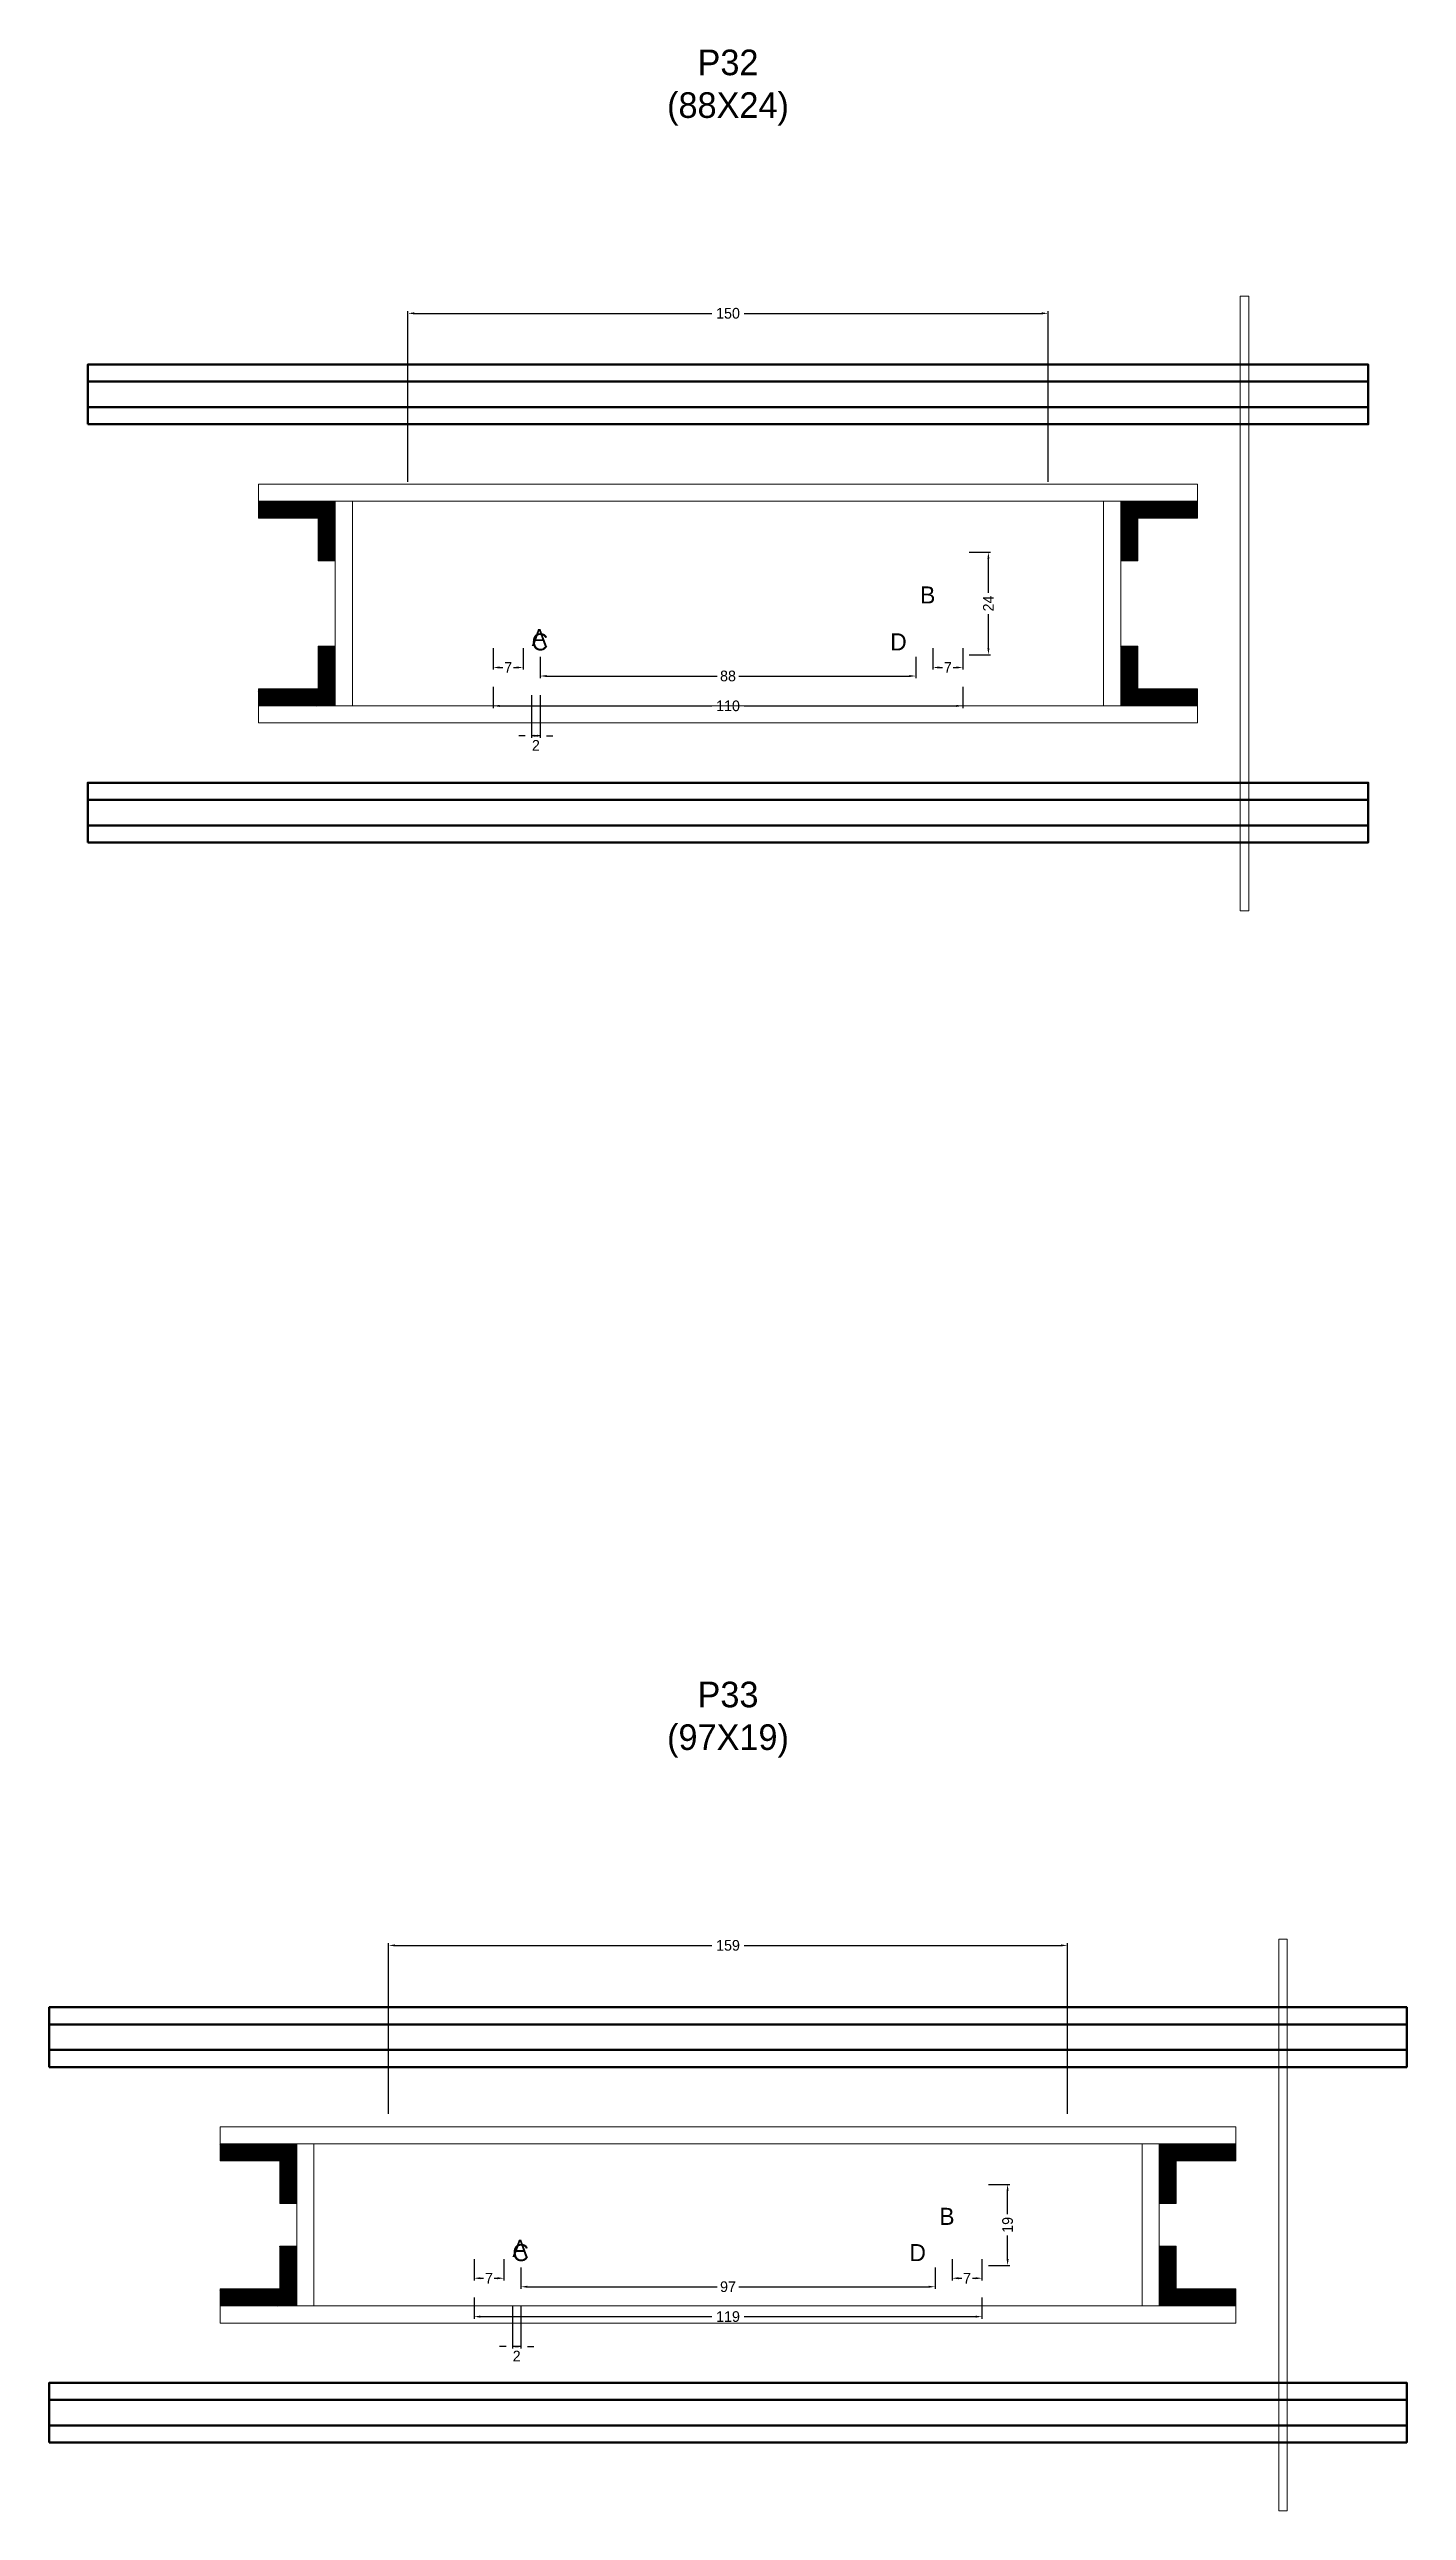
# Model space of a CAD drawing. Header units: centimetres. Extents: x -7000 to 4307, y -13306 to 295.
# Drawn here: x -159 to 159, y -12087 to -11510 of the extents above; entities that cross this region are included whole.
import ezdxf

# ---------------------------------------------------------------- set-up
doc = ezdxf.new("R2010")
doc.units = ezdxf.units.CM
for name, color, linetype in [('COTA', 241, 'Continuous'), ('GRAVATA', 224, 'Continuous'), ('Hachura', 251, 'Continuous'), ('NOMENCLATURA', 7, 'Continuous'), ('SARRAFO', 251, 'Continuous')]:
    doc.layers.add(name, color=color, linetype=linetype)
doc.dimstyles.new('cotax2', dxfattribs={"dimtxt": 2.5, "dimasz": 1.5, "dimexe": 0.5, "dimexo": 0.5, "dimgap": 0.5, "dimtad": 1, "dimcen": 2.5, "dimazin": 3, "dimtfac": 1, "dimtmove": 0, "dimatfit": 3})

msp = doc.modelspace()

# ---------------------------------------------------------------- texts
at = {"layer": 'NOMENCLATURA'}
for s, p in [('B', (45, -11640)), ('A', (-46, -11650)), ('C', (-46, -11651)), ('D', (38, -11651)), ('B', (49.5, -12020)), ('A', (-50.5, -12027.5)), ('C', (-50.5, -12028.5)), ('D', (42.5, -12028.5))]:
    msp.add_text(s, height=4, dxfattribs=at).set_placement(p)
at = {"layer": 'NOMENCLATURA', "char_height": 6, "attachment_point": 8}
for s, insert in [('P32\\P(88X24)', (0, -11528)), ('P33\\P(97X19)', (0, -11910.5))]:
    msp.add_mtext(s, dxfattribs=dict(at, insert=insert))

# ---------------------------------------------------------------- blocks, each defined once
blk = doc.blocks.new('_CLOSEDFILLED')
at = {"color": 0, "linetype": 'BYBLOCK'}
blk.add_solid([(-1, 0.16), (0, 0), (-1, -0.16)], dxfattribs=at)
blk = doc.blocks.new('*D1102')
for p, q in [((-59.5, -12037), (-59.5, -12042)), ((59.5, -12037), (59.5, -12042)), ((-58, -12041.5), (-3.75, -12041.5)), ((3.75, -12041.5), (58, -12041.5))]:
    blk.add_line(p, q)
at = {"layer": 'Defpoints'}
for p in [(-59.5, -12036.5), (59.5, -12036.5), (-59.5, -12041.5)]:
    blk.add_point(p, dxfattribs=at)
at = {"layer": 'COTA', "xscale": 1.5, "yscale": 1.5, "rotation": 180}
blk.add_blockref('_CLOSEDFILLED', (-59.5, -12041.5), dxfattribs=at)
at = {"layer": 'COTA', "xscale": 1.5, "yscale": 1.5}
blk.add_blockref('_CLOSEDFILLED', (59.5, -12041.5), dxfattribs=at)
at = {"layer": 'COTA', "insert": (0, -12041.5), "char_height": 2.5, "attachment_point": 5}
blk.add_mtext('119', dxfattribs=at)
blk = doc.blocks.new('*D1103')
for p, q in [((-48.5, -12030), (-48.5, -12035)), ((48.5, -12030), (48.5, -12035)), ((-47, -12034.5), (-2.5, -12034.5)), ((2.5, -12034.5), (47, -12034.5))]:
    blk.add_line(p, q)
at = {"layer": 'Defpoints'}
for p in [(-48.5, -12029.5), (48.5, -12029.5), (-48.5, -12034.5)]:
    blk.add_point(p, dxfattribs=at)
at = {"layer": 'COTA', "xscale": 1.5, "yscale": 1.5, "rotation": 180}
blk.add_blockref('_CLOSEDFILLED', (-48.5, -12034.5), dxfattribs=at)
at = {"layer": 'COTA', "xscale": 1.5, "yscale": 1.5}
blk.add_blockref('_CLOSEDFILLED', (48.5, -12034.5), dxfattribs=at)
at = {"layer": 'COTA', "insert": (0, -12034.5), "char_height": 2.5, "attachment_point": 5}
blk.add_mtext('97', dxfattribs=at)
blk = doc.blocks.new('*D1104')
for p, q in [((61, -12010.5), (66, -12010.5)), ((65.5, -12017.5), (65.5, -12012)), ((65.5, -12028), (65.5, -12022.5)), ((61, -12029.5), (66, -12029.5))]:
    blk.add_line(p, q)
at = {"layer": 'Defpoints'}
for p in [(60.5, -12010.5), (60.5, -12029.5), (65.5, -12029.5)]:
    blk.add_point(p, dxfattribs=at)
at = {"layer": 'COTA', "xscale": 1.5, "yscale": 1.5}
for p, rotation in [((65.5, -12010.5), 90), ((65.5, -12029.5), 270)]:
    blk.add_blockref('_CLOSEDFILLED', p, dxfattribs=dict(at, rotation=rotation))
at = {"layer": 'COTA', "insert": (65.5, -12020), "char_height": 2.5, "attachment_point": 5, "rotation": 90}
blk.add_mtext('19', dxfattribs=at)
blk = doc.blocks.new('*D1105')
for p, q in [((-59.5, -12028), (-59.5, -12033)), ((-52.5, -12028), (-52.5, -12033)), ((-58, -12032.5), (-57.25, -12032.5)), ((-54.75, -12032.5), (-54, -12032.5))]:
    blk.add_line(p, q)
at = {"layer": 'Defpoints'}
for p in [(-59.5, -12027.5), (-52.5, -12027.5), (-59.5, -12032.5)]:
    blk.add_point(p, dxfattribs=at)
at = {"layer": 'COTA', "xscale": 1.5, "yscale": 1.5, "rotation": 180}
blk.add_blockref('_CLOSEDFILLED', (-59.5, -12032.5), dxfattribs=at)
at = {"layer": 'COTA', "xscale": 1.5, "yscale": 1.5}
blk.add_blockref('_CLOSEDFILLED', (-52.5, -12032.5), dxfattribs=at)
at = {"layer": 'COTA', "insert": (-56, -12032.5), "char_height": 2.5, "attachment_point": 5}
blk.add_mtext('7', dxfattribs=at)
blk = doc.blocks.new('*D1106')
for p, q in [((52.5, -12028), (52.5, -12033)), ((59.5, -12028), (59.5, -12033)), ((54, -12032.5), (54.75, -12032.5)), ((57.25, -12032.5), (58, -12032.5))]:
    blk.add_line(p, q)
at = {"layer": 'Defpoints'}
for p in [(52.5, -12027.5), (59.5, -12027.5), (52.5, -12032.5)]:
    blk.add_point(p, dxfattribs=at)
at = {"layer": 'COTA', "xscale": 1.5, "yscale": 1.5, "rotation": 180}
blk.add_blockref('_CLOSEDFILLED', (52.5, -12032.5), dxfattribs=at)
at = {"layer": 'COTA', "xscale": 1.5, "yscale": 1.5}
blk.add_blockref('_CLOSEDFILLED', (59.5, -12032.5), dxfattribs=at)
at = {"layer": 'COTA', "insert": (56, -12032.5), "char_height": 2.5, "attachment_point": 5}
blk.add_mtext('7', dxfattribs=at)
blk = doc.blocks.new('*D1107')
for p, q in [((-79.5, -11994), (-79.5, -11954)), ((-78, -11954.5), (-3.75, -11954.5)), ((3.75, -11954.5), (78, -11954.5)), ((79.5, -11994), (79.5, -11954))]:
    blk.add_line(p, q)
at = {"layer": 'Defpoints'}
for p in [(-79.5, -11954.5), (-79.5, -11994.5), (79.5, -11994.5)]:
    blk.add_point(p, dxfattribs=at)
at = {"layer": 'COTA', "xscale": 1.5, "yscale": 1.5, "rotation": 180}
blk.add_blockref('_CLOSEDFILLED', (-79.5, -11954.5), dxfattribs=at)
at = {"layer": 'COTA', "xscale": 1.5, "yscale": 1.5}
blk.add_blockref('_CLOSEDFILLED', (79.5, -11954.5), dxfattribs=at)
at = {"layer": 'COTA', "insert": (0, -11954.5), "char_height": 2.5, "attachment_point": 5}
blk.add_mtext('159', dxfattribs=at)
blk = doc.blocks.new('*D1068')
for p, q in [((-55, -11659.5), (-55, -11664.5)), ((-53.5, -11664), (-3.75, -11664)), ((3.75, -11664), (53.5, -11664)), ((55, -11659.5), (55, -11664.5))]:
    blk.add_line(p, q)
at = {"layer": 'Defpoints'}
for p in [(-55, -11659), (55, -11659), (-55, -11664)]:
    blk.add_point(p, dxfattribs=at)
at = {"layer": 'COTA', "xscale": 1.5, "yscale": 1.5, "rotation": 180}
blk.add_blockref('_CLOSEDFILLED', (-55, -11664), dxfattribs=at)
at = {"layer": 'COTA', "xscale": 1.5, "yscale": 1.5}
blk.add_blockref('_CLOSEDFILLED', (55, -11664), dxfattribs=at)
at = {"layer": 'COTA', "insert": (0, -11664), "char_height": 2.5, "attachment_point": 5}
blk.add_mtext('110', dxfattribs=at)
blk = doc.blocks.new('*D1069')
for p, q in [((-44, -11652.5), (-44, -11657.5)), ((44, -11652.5), (44, -11657.5)), ((-42.5, -11657), (-2.5, -11657)), ((2.5, -11657), (42.5, -11657))]:
    blk.add_line(p, q)
at = {"layer": 'Defpoints'}
for p in [(-44, -11652), (44, -11652), (-44, -11657)]:
    blk.add_point(p, dxfattribs=at)
at = {"layer": 'COTA', "xscale": 1.5, "yscale": 1.5, "rotation": 180}
blk.add_blockref('_CLOSEDFILLED', (-44, -11657), dxfattribs=at)
at = {"layer": 'COTA', "xscale": 1.5, "yscale": 1.5}
blk.add_blockref('_CLOSEDFILLED', (44, -11657), dxfattribs=at)
at = {"layer": 'COTA', "insert": (0, -11657), "char_height": 2.5, "attachment_point": 5}
blk.add_mtext('88', dxfattribs=at)
blk = doc.blocks.new('*D1070')
for p, q in [((56.5, -11628), (61.5, -11628)), ((61, -11637.5), (61, -11629.5)), ((61, -11650.5), (61, -11642.5)), ((56.5, -11652), (61.5, -11652))]:
    blk.add_line(p, q)
at = {"layer": 'Defpoints'}
for p in [(56, -11628), (56, -11652), (61, -11652)]:
    blk.add_point(p, dxfattribs=at)
at = {"layer": 'COTA', "xscale": 1.5, "yscale": 1.5}
for p, rotation in [((61, -11628), 90), ((61, -11652), 270)]:
    blk.add_blockref('_CLOSEDFILLED', p, dxfattribs=dict(at, rotation=rotation))
at = {"layer": 'COTA', "insert": (61, -11640), "char_height": 2.5, "attachment_point": 5, "rotation": 90}
blk.add_mtext('24', dxfattribs=at)
blk = doc.blocks.new('*D1071')
for p, q in [((-55, -11650.5), (-55, -11655.5)), ((-48, -11650.5), (-48, -11655.5)), ((-53.5, -11655), (-52.75, -11655)), ((-50.25, -11655), (-49.5, -11655))]:
    blk.add_line(p, q)
at = {"layer": 'Defpoints'}
for p in [(-55, -11650), (-48, -11650), (-55, -11655)]:
    blk.add_point(p, dxfattribs=at)
at = {"layer": 'COTA', "xscale": 1.5, "yscale": 1.5, "rotation": 180}
blk.add_blockref('_CLOSEDFILLED', (-55, -11655), dxfattribs=at)
at = {"layer": 'COTA', "xscale": 1.5, "yscale": 1.5}
blk.add_blockref('_CLOSEDFILLED', (-48, -11655), dxfattribs=at)
at = {"layer": 'COTA', "insert": (-51.5, -11655), "char_height": 2.5, "attachment_point": 5}
blk.add_mtext('7', dxfattribs=at)
blk = doc.blocks.new('*D1072')
for p, q in [((48, -11650.5), (48, -11655.5)), ((55, -11650.5), (55, -11655.5)), ((49.5, -11655), (50.25, -11655)), ((52.75, -11655), (53.5, -11655))]:
    blk.add_line(p, q)
at = {"layer": 'Defpoints'}
for p in [(48, -11650), (55, -11650), (48, -11655)]:
    blk.add_point(p, dxfattribs=at)
at = {"layer": 'COTA', "xscale": 1.5, "yscale": 1.5, "rotation": 180}
blk.add_blockref('_CLOSEDFILLED', (48, -11655), dxfattribs=at)
at = {"layer": 'COTA', "xscale": 1.5, "yscale": 1.5}
blk.add_blockref('_CLOSEDFILLED', (55, -11655), dxfattribs=at)
at = {"layer": 'COTA', "insert": (51.5, -11655), "char_height": 2.5, "attachment_point": 5}
blk.add_mtext('7', dxfattribs=at)
blk = doc.blocks.new('*D1073')
for p, q in [((-75, -11611.5), (-75, -11571.5)), ((-73.5, -11572), (-3.75, -11572)), ((3.75, -11572), (73.5, -11572)), ((75, -11611.5), (75, -11571.5))]:
    blk.add_line(p, q)
at = {"layer": 'Defpoints'}
for p in [(-75, -11572), (-75, -11612), (75, -11612)]:
    blk.add_point(p, dxfattribs=at)
at = {"layer": 'COTA', "xscale": 1.5, "yscale": 1.5, "rotation": 180}
blk.add_blockref('_CLOSEDFILLED', (-75, -11572), dxfattribs=at)
at = {"layer": 'COTA', "xscale": 1.5, "yscale": 1.5}
blk.add_blockref('_CLOSEDFILLED', (75, -11572), dxfattribs=at)
at = {"layer": 'COTA', "insert": (0, -11572), "char_height": 2.5, "attachment_point": 5}
blk.add_mtext('150', dxfattribs=at)

# ---------------------------------------------------------------- dimensions: what is measured, and where the dimension line sits
at = {"layer": 'COTA'}
for base, p1, p2, picture, middle in [((-75, -11572), (-75, -11612), (75, -11612), '*D1073', (0, -11572)), ((-55, -11655), (-55, -11650), (-48, -11650), '*D1071', (-51.5, -11655)), ((-44, -11657), (-44, -11652), (44, -11652), '*D1069', (0, -11657)), ((48, -11655), (48, -11650), (55, -11650), '*D1072', (51.5, -11655)), ((-55, -11664), (-55, -11659), (55, -11659), '*D1068', (0, -11664)), ((-79.5, -11954.5), (-79.5, -11994.5), (79.5, -11994.5), '*D1107', (0, -11954.5)), ((-59.5, -12032.5), (-59.5, -12027.5), (-52.5, -12027.5), '*D1105', (-56, -12032.5)), ((52.5, -12032.5), (52.5, -12027.5), (59.5, -12027.5), '*D1106', (56, -12032.5)), ((-48.5, -12034.5), (-48.5, -12029.5), (48.5, -12029.5), '*D1103', (0, -12034.5)), ((-59.5, -12041.5), (-59.5, -12036.5), (59.5, -12036.5), '*D1102', (0, -12041.5))]:
    dim = msp.add_linear_dim(base=base, p1=p1, p2=p2, dimstyle='cotax2', dxfattribs=at)
    dim.commit()
    dim.dimension.update_dxf_attribs({"geometry": picture, "text_midpoint": middle})
for base, p1, p2, picture, middle in [((61, -11652), (56, -11652), (56, -11628), '*D1070', (61, -11640)), ((65.5, -12029.5), (60.5, -12029.5), (60.5, -12010.5), '*D1104', (65.5, -12020))]:
    dim = msp.add_linear_dim(base=base, p1=p1, p2=p2, angle=90, dimstyle='cotax2', dxfattribs=at)
    dim.commit()
    dim.dimension.update_dxf_attribs({"geometry": picture, "text_midpoint": middle})
for base, p1, p2 in [((-44, -11671), (-44, -11661), (-46, -11661)), ((-48.5, -12048.5), (-48.5, -12038.5), (-50.5, -12038.5))]:
    msp.add_linear_dim(base=base, p1=p1, p2=p2, dimstyle='cotax2', dxfattribs=at).render()

# ---------------------------------------------------------------- hatches: boundary and pattern name
at = {"layer": 'SARRAFO'}
h = msp.add_hatch(dxfattribs=at)
h.set_pattern_fill('SOLID', scale=2)
h.paths.add_polyline_path([(-110, -11620), (-96, -11620), (-96, -11616), (-110, -11616)])
h = msp.add_hatch(dxfattribs=at)
h.set_pattern_fill('SOLID', scale=2)
h.paths.add_polyline_path([(-96, -11630), (-92, -11630), (-92, -11616), (-96, -11616)])
h = msp.add_hatch(dxfattribs=at)
h.set_pattern_fill('SOLID', scale=2)
h.paths.add_polyline_path([(92, -11630), (96, -11630), (96, -11616), (92, -11616)])
h = msp.add_hatch(dxfattribs=at)
h.set_pattern_fill('SOLID', scale=2)
h.paths.add_polyline_path([(96, -11620), (110, -11620), (110, -11616), (96, -11616)])
h = msp.add_hatch(dxfattribs=at)
h.set_pattern_fill('SOLID', scale=2)
h.paths.add_polyline_path([(-96, -11664), (-92, -11664), (-92, -11650), (-96, -11650)])
h = msp.add_hatch(dxfattribs=at)
h.set_pattern_fill('SOLID', scale=2)
h.paths.add_polyline_path([(92, -11664), (96, -11664), (96, -11650), (92, -11650)])
h = msp.add_hatch(dxfattribs=at)
h.set_pattern_fill('SOLID', scale=2)
h.paths.add_polyline_path([(-110, -11664), (-96, -11664), (-96, -11660), (-110, -11660)])
h = msp.add_hatch(dxfattribs=at)
h.set_pattern_fill('SOLID', scale=2)
h.paths.add_polyline_path([(96, -11664), (110, -11664), (110, -11660), (96, -11660)])
h = msp.add_hatch(dxfattribs=at)
h.set_pattern_fill('SOLID', scale=2)
h.paths.add_polyline_path([(-119, -12005), (-105, -12005), (-105, -12001), (-119, -12001)])
h = msp.add_hatch(dxfattribs=at)
h.set_pattern_fill('SOLID', scale=2)
h.paths.add_polyline_path([(-105, -12015), (-101, -12015), (-101, -12001), (-105, -12001)])
h = msp.add_hatch(dxfattribs=at)
h.set_pattern_fill('SOLID', scale=2)
h.paths.add_polyline_path([(101, -12015), (105, -12015), (105, -12001), (101, -12001)])
h = msp.add_hatch(dxfattribs=at)
h.set_pattern_fill('SOLID', scale=2)
h.paths.add_polyline_path([(105, -12005), (119, -12005), (119, -12001), (105, -12001)])
h = msp.add_hatch(dxfattribs=at)
h.set_pattern_fill('SOLID', scale=2)
h.paths.add_polyline_path([(-105, -12039), (-101, -12039), (-101, -12025), (-105, -12025)])
h = msp.add_hatch(dxfattribs=at)
h.set_pattern_fill('SOLID', scale=2)
h.paths.add_polyline_path([(101, -12039), (105, -12039), (105, -12025), (101, -12025)])
h = msp.add_hatch(dxfattribs=at)
h.set_pattern_fill('SOLID', scale=2)
h.paths.add_polyline_path([(-119, -12039), (-105, -12039), (-105, -12035), (-119, -12035)])
h = msp.add_hatch(dxfattribs=at)
h.set_pattern_fill('SOLID', scale=2)
h.paths.add_polyline_path([(105, -12039), (119, -12039), (119, -12035), (105, -12035)])

# ---------------------------------------------------------------- linework, layer by layer
at = {"layer": 'GRAVATA', "lineweight": 50}
for points in [[(-150, -11598), (150, -11598), (150, -11584), (-150, -11584)], [(-150, -11594), (150, -11594), (150, -11588), (-150, -11588)], [(-150, -11696), (150, -11696), (150, -11682), (-150, -11682)], [(-150, -11692), (150, -11692), (150, -11686), (-150, -11686)], [(-159, -11983), (159, -11983), (159, -11969), (-159, -11969)], [(-159, -11979), (159, -11979), (159, -11973), (-159, -11973)], [(-159, -12071), (159, -12071), (159, -12057), (-159, -12057)], [(-159, -12067), (159, -12067), (159, -12061), (-159, -12061)]]:
    msp.add_lwpolyline(points, close=True, dxfattribs=at)
at = {"layer": 'Hachura', "lineweight": 13}
for points in [[(120, -11712), (122, -11712), (122, -11568), (120, -11568)], [(129, -12087), (131, -12087), (131, -11953), (129, -11953)]]:
    msp.add_lwpolyline(points, close=True, dxfattribs=at)
at = {"layer": 'Hachura', "lineweight": 18}
for points in [[(-110, -11616), (110, -11616), (110, -11612), (-110, -11612)], [(-92, -11664), (-88, -11664), (-88, -11616), (-92, -11616)], [(88, -11664), (92, -11664), (92, -11616), (88, -11616)], [(-110, -11668), (110, -11668), (110, -11664), (-110, -11664)], [(-119, -12001), (119, -12001), (119, -11997), (-119, -11997)], [(-101, -12039), (-97, -12039), (-97, -12001), (-101, -12001)], [(97, -12039), (101, -12039), (101, -12001), (97, -12001)], [(-119, -12043), (119, -12043), (119, -12039), (-119, -12039)]]:
    msp.add_lwpolyline(points, close=True, dxfattribs=at)
at = {"layer": 'SARRAFO', "lineweight": 13}
for points in [[(-110, -11620), (-96, -11620), (-96, -11616), (-110, -11616)], [(-96, -11630), (-92, -11630), (-92, -11616), (-96, -11616)], [(92, -11630), (96, -11630), (96, -11616), (92, -11616)], [(96, -11620), (110, -11620), (110, -11616), (96, -11616)], [(-96, -11664), (-92, -11664), (-92, -11650), (-96, -11650)], [(92, -11664), (96, -11664), (96, -11650), (92, -11650)], [(-110, -11664), (-96, -11664), (-96, -11660), (-110, -11660)], [(96, -11664), (110, -11664), (110, -11660), (96, -11660)], [(-119, -12005), (-105, -12005), (-105, -12001), (-119, -12001)], [(-105, -12015), (-101, -12015), (-101, -12001), (-105, -12001)], [(101, -12015), (105, -12015), (105, -12001), (101, -12001)], [(105, -12005), (119, -12005), (119, -12001), (105, -12001)], [(-105, -12039), (-101, -12039), (-101, -12025), (-105, -12025)], [(101, -12039), (105, -12039), (105, -12025), (101, -12025)], [(-119, -12039), (-105, -12039), (-105, -12035), (-119, -12035)], [(105, -12039), (119, -12039), (119, -12035), (105, -12035)]]:
    msp.add_lwpolyline(points, close=True, dxfattribs=at)

msp.set_redraw_order([(e.dxf.handle, doc.entitydb.next_handle()) for e in msp.query("TEXT MTEXT ATTDEF DIMENSION ARC_DIMENSION")])  # texts and dimensions are drawn at this point

doc.saveas('drawing.dxf')
